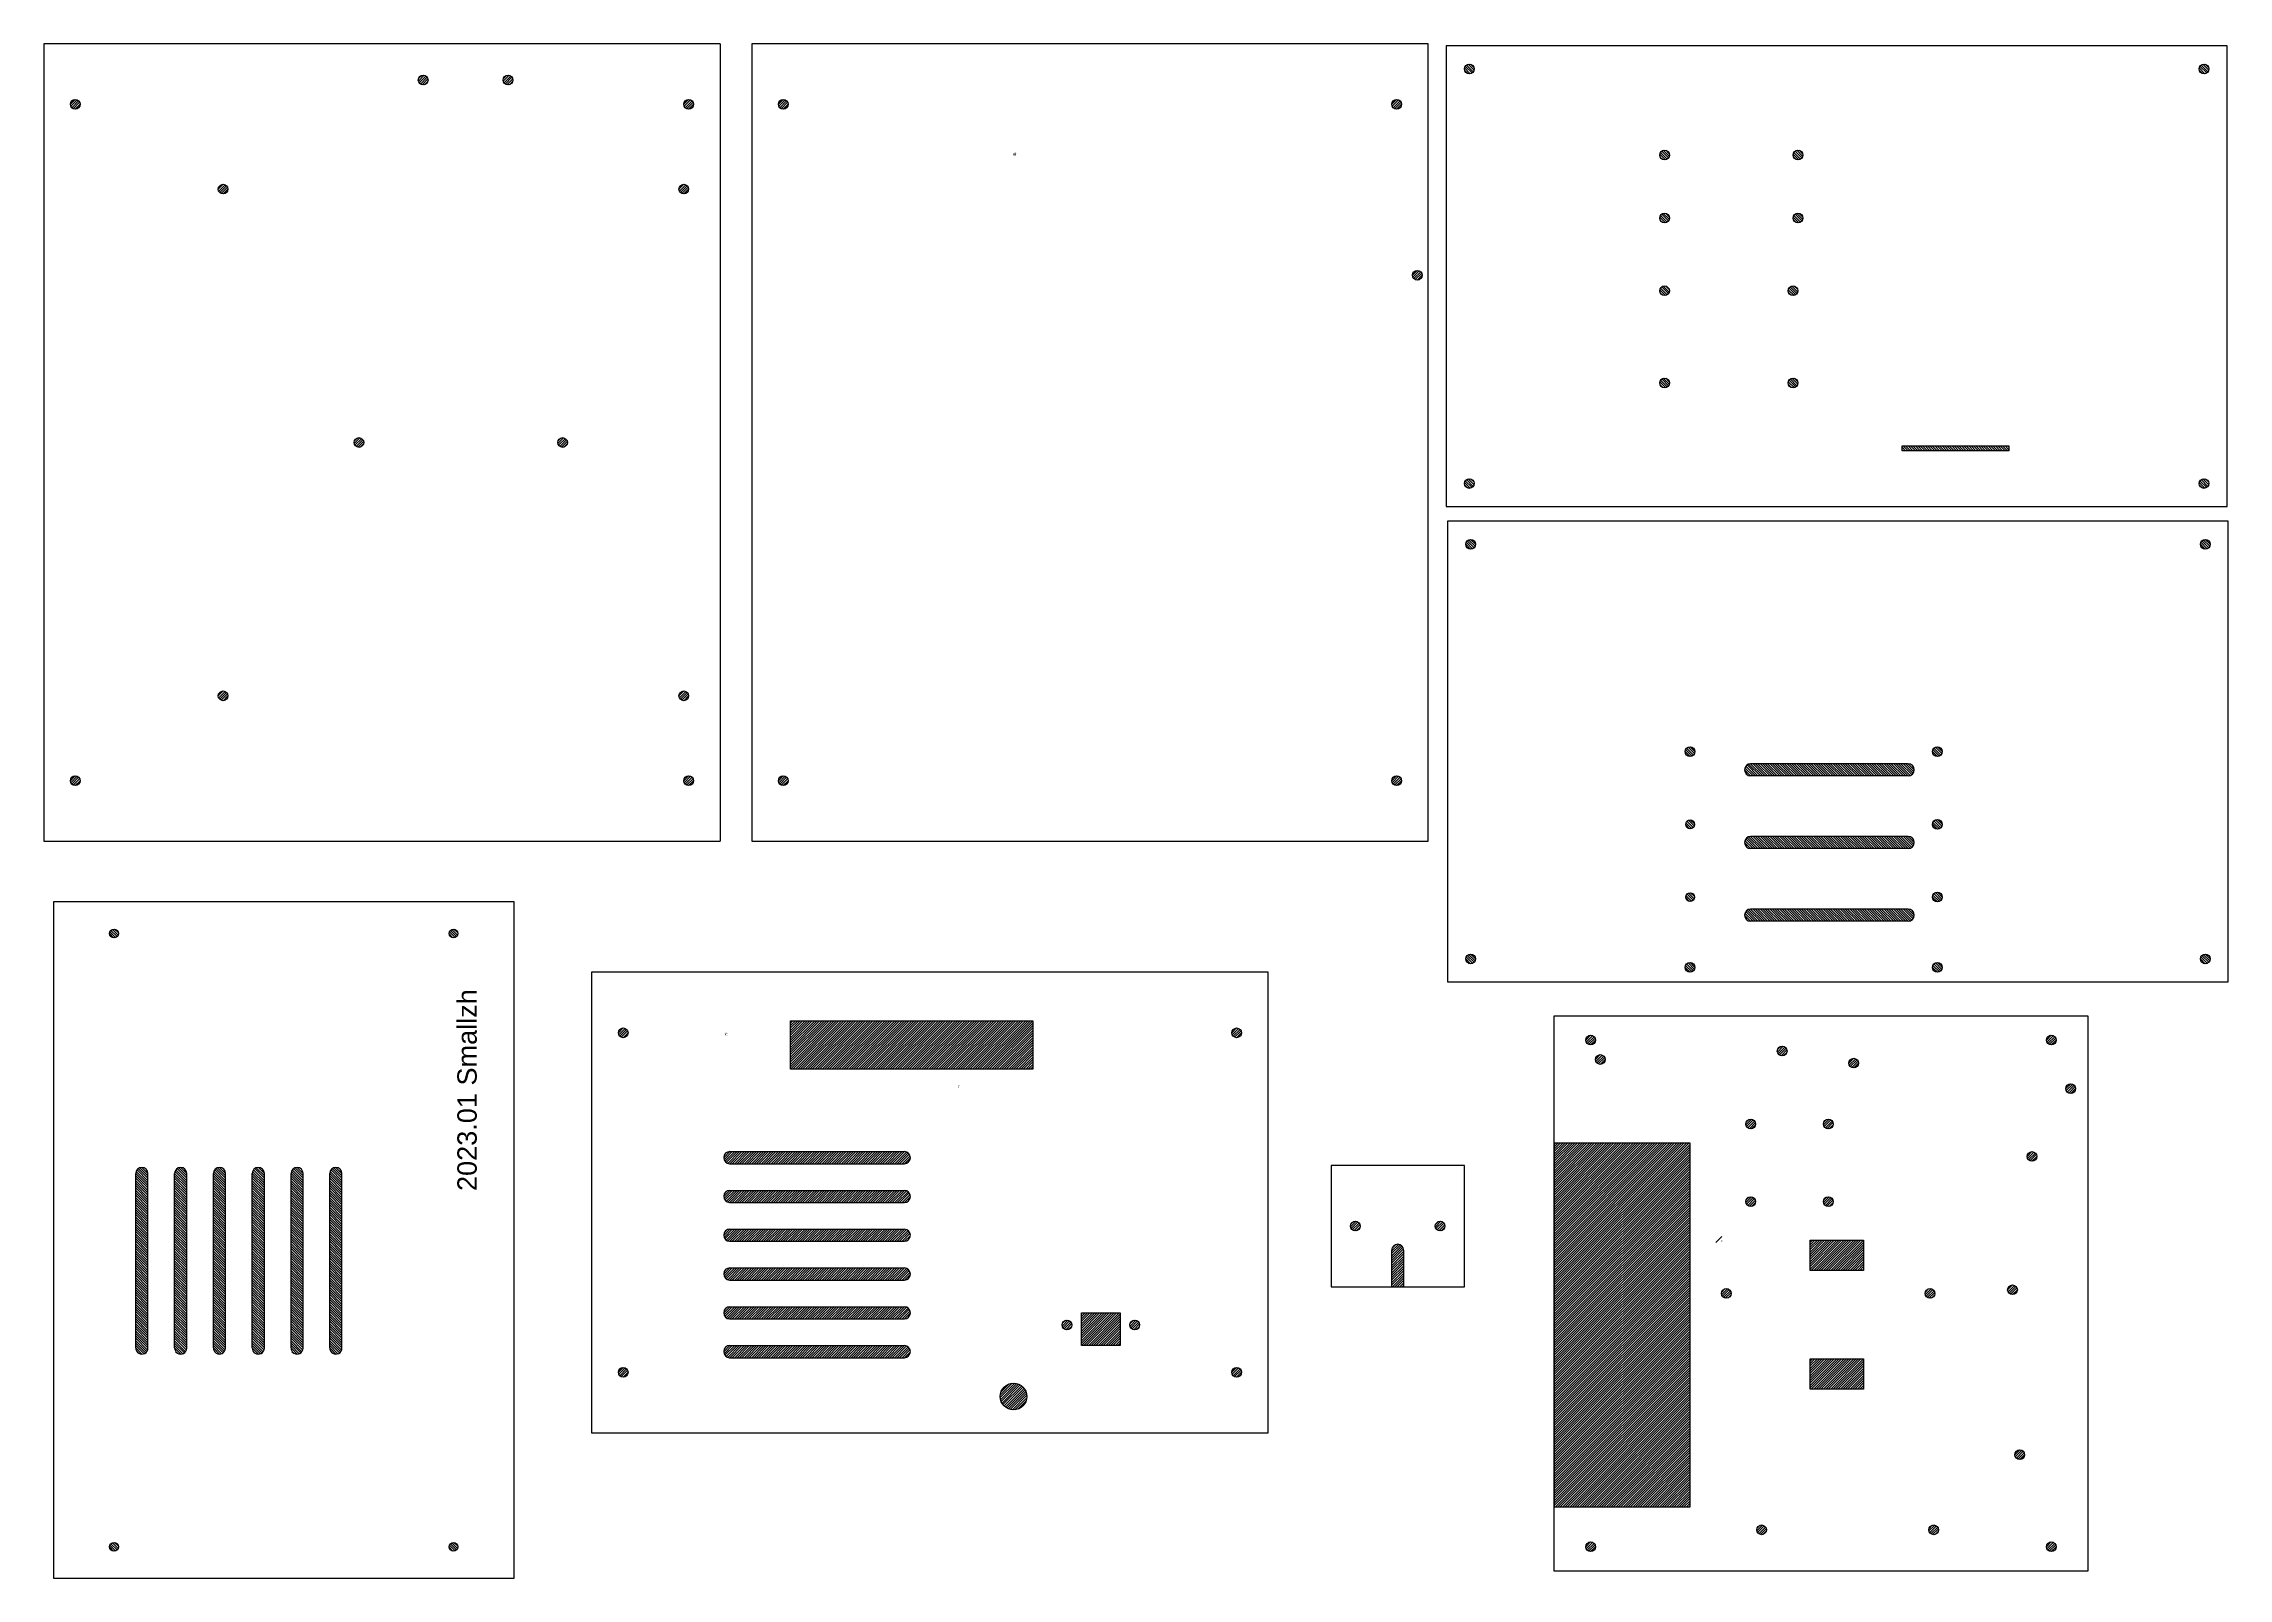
# Model space of a CAD drawing. Header units: millimetres. Extents: x -279 to 622, y -633 to 0.
import ezdxf
from ezdxf.enums import TextEntityAlignment as Align

# ---------------------------------------------------------------- set-up
doc = ezdxf.new("R2010")
doc.units = ezdxf.units.MM
doc.layers.add('文本', color=7, linetype='Continuous', lineweight=25)
doc.layers.add('边框', color=7, linetype='Continuous', lineweight=25, true_color=0x000000)
doc.styles.add('textstyle3', font='arial.ttf')

# ---------------------------------------------------------------- blocks, each defined once
blk = doc.blocks.new('elc')
at = {"layer": '边框', "transparency": 33554687}
h = blk.add_hatch(dxfattribs=at)
h.set_pattern_fill('JIS_WOOD', color=256, style=0, pattern_type=0)
edge = h.paths.add_edge_path(flags=0)
edge.add_arc((-45, 25), 2, 0, 360)
h = blk.add_hatch(dxfattribs=at)
h.set_pattern_fill('JIS_WOOD', color=256, style=0, pattern_type=0)
edge = h.paths.add_edge_path(flags=0)
edge.add_arc((-10, 25), 2, 0, 360)
h = blk.add_hatch(dxfattribs=at)
h.set_pattern_fill('JIS_WOOD', color=256, style=0, pattern_type=0)
edge = h.paths.add_edge_path(flags=0)
edge.add_line((-30, 15), (-30, 0))
edge.add_line((-30, 0), (-25, 0))
edge.add_line((-25, 0), (-25, 15))
edge.add_arc((-27.5, 15), 2.5, 0, 180)
at = {"layer": '边框'}
for p, q in [((0, 50), (-55, 50)), ((-55, 50), (-55, 0)), ((0, 0), (0, 50)), ((-30, 15), (-30, 0)), ((-25, 0), (-25, 15)), ((-55, 0), (0, 0)), ((-30, 0), (-25, 0))]:
    blk.add_line(p, q, dxfattribs=at)
for centre in [(-45, 25), (-10, 25)]:
    blk.add_circle(centre, 2, dxfattribs=at)
blk.add_arc((-27.5, 15), 2.5, 0, 180, dxfattribs=at)
blk = doc.blocks.new('ht')
at = {"layer": '文本', "transparency": 33554687}
h = blk.add_hatch(dxfattribs=at)
h.set_pattern_fill('JIS_WOOD', color=256, style=0, pattern_type=0)
edge = h.paths.add_edge_path(flags=0)
edge.add_arc((-36, 0), 2.5, 88.36342, 268.36342)
edge.add_line((-36.07, -2.5), (36, -2.5))
edge.add_arc((36, 0), 2.5, 270, 450)
edge.add_line((36, 2.5), (-35.93, 2.5))
at = {"layer": '文本'}
for p, q in [((-35.93, 2.5), (36, 2.5)), ((-36.07, -2.5), (36, -2.5))]:
    blk.add_line(p, q, dxfattribs=at)
for centre, start, end in [((-36, 0), 88.36342, 268.36342), ((36, 0), 270, 90)]:
    blk.add_arc(centre, 2.5, start, end, dxfattribs=at)
blk = doc.blocks.new('hta')
at = {"layer": '文本'}
for p in [(-0.04, -2.5), (-0.04, -18.5), (-0.04, -34.5), (-0.04, -50.5), (-0.04, -66.5), (-0.04, -82.5)]:
    blk.add_blockref('ht', p, dxfattribs=at)
blk = doc.blocks.new('前挡板')
at = {"layer": '边框', "transparency": 33554687}
h = blk.add_hatch(dxfattribs=at)
h.set_pattern_fill('JIS_WOOD', color=256, style=0, pattern_type=0)
edge = h.paths.add_edge_path(flags=0)
edge.add_arc((-266, 165), 1.8, 0, 360)
h = blk.add_hatch(dxfattribs=at)
h.set_pattern_fill('JIS_WOOD', color=256, style=0, pattern_type=0)
edge = h.paths.add_edge_path(flags=0)
edge.add_arc((-13, 165), 1.8, 0, 360)
h = blk.add_hatch(dxfattribs=at)
h.set_pattern_fill('JIS_WOOD', color=256, style=0, pattern_type=0)
edge = h.paths.add_edge_path(flags=0)
edge.add_arc((-266, 25), 1.8, 0, 360)
h = blk.add_hatch(dxfattribs=at)
h.set_pattern_fill('JIS_WOOD', color=256, style=0, pattern_type=0)
edge = h.paths.add_edge_path(flags=0)
edge.add_arc((-13, 25), 1.8, 0, 360)
at = {"layer": '边框'}
for p, q in [((0, 190), (-279, 190)), ((-279, 190), (-279, 0)), ((0, 0), (0, 190)), ((-279, 0), (0, 0))]:
    blk.add_line(p, q, dxfattribs=at)
for centre in [(-266, 165), (-13, 165), (-266, 25), (-13, 25)]:
    blk.add_circle(centre, 1.8, dxfattribs=at)
at = {"layer": '文本'}
blk.add_blockref('hta', (-148, 156), dxfattribs=at)
at = {"layer": '文本', "style": 'textstyle3'}
blk.add_text('2023.01 Smallzh', height=8, dxfattribs=at).set_placement((-36, 13), align=Align.BOTTOM_RIGHT)
blk = doc.blocks.new('st')
at = {"layer": '文本', "transparency": 33554687}
h = blk.add_hatch(dxfattribs=at)
h.set_pattern_fill('JIS_WOOD', color=256, style=0, pattern_type=0)
edge = h.paths.add_edge_path(flags=0)
edge.add_arc((0, 0), 2.5, 0, 180)
edge.add_line((-2.5, 0), (-2.5, -65))
edge.add_arc((0, -65), 2.5, 180, 360)
edge.add_line((2.5, -65), (2.5, 0))
at = {"layer": '文本'}
for p, q in [((-2.5, 0), (-2.5, -65)), ((2.5, 0), (2.5, -65))]:
    blk.add_line(p, q, dxfattribs=at)
for centre, start, end in [((0, 0), 0, 180), ((0, -65), 180, 0)]:
    blk.add_arc(centre, 2.5, start, end, dxfattribs=at)
blk = doc.blocks.new('sta')
at = {"layer": '边框', "transparency": 33554687}
h = blk.add_hatch(dxfattribs=at)
h.set_pattern_fill('JIS_WOOD', color=256, style=0, pattern_type=0)
edge = h.paths.add_edge_path(flags=0)
edge.add_arc((-89, 0), 2, 0, 360)
h = blk.add_hatch(dxfattribs=at)
h.set_pattern_fill('JIS_WOOD', color=256, style=0, pattern_type=0)
edge = h.paths.add_edge_path(flags=0)
edge.add_arc((-59, 0), 2, 0, 360)
h = blk.add_hatch(dxfattribs=at)
h.set_pattern_fill('JIS_WOOD', color=256, style=0, pattern_type=0)
edge = h.paths.add_edge_path(flags=0)
edge.add_arc((-29, 0), 2, 0, 360)
h = blk.add_hatch(dxfattribs=at)
h.set_pattern_fill('JIS_WOOD', color=256, style=0, pattern_type=0)
edge = h.paths.add_edge_path(flags=0)
edge.add_arc((0, 0), 2, 0, 360)
h = blk.add_hatch(dxfattribs=at)
h.set_pattern_fill('JIS_WOOD', color=256, style=0, pattern_type=0)
edge = h.paths.add_edge_path(flags=0)
edge.add_arc((-89, -102), 2, 0, 360)
h = blk.add_hatch(dxfattribs=at)
h.set_pattern_fill('JIS_WOOD', color=256, style=0, pattern_type=0)
edge = h.paths.add_edge_path(flags=0)
edge.add_arc((-59, -102), 1.8, 0, 360)
h = blk.add_hatch(dxfattribs=at)
h.set_pattern_fill('JIS_WOOD', color=256, style=0, pattern_type=0)
edge = h.paths.add_edge_path(flags=0)
edge.add_arc((-29, -102), 1.8, 0, 360)
h = blk.add_hatch(dxfattribs=at)
h.set_pattern_fill('JIS_WOOD', color=256, style=0, pattern_type=0)
edge = h.paths.add_edge_path(flags=0)
edge.add_arc((0, -102), 2, 0, 360)
at = {"layer": '边框'}
for centre, radius in [((-89, 0), 2), ((-59, 0), 2), ((-29, 0), 2), ((0, 0), 2), ((-89, -102), 2), ((-59, -102), 1.8), ((-29, -102), 1.8), ((0, -102), 2)]:
    blk.add_circle(centre, radius, dxfattribs=at)
at = {"layer": '文本'}
for p in [(-81.5, -12), (-51.5, -12), (-21.5, -12)]:
    blk.add_blockref('st', p, dxfattribs=at)
blk = doc.blocks.new('左挡板')
at = {"layer": '边框', "transparency": 33554687}
h = blk.add_hatch(dxfattribs=at)
h.set_pattern_fill('JIS_WOOD', color=256, style=0, pattern_type=0)
edge = h.paths.add_edge_path(flags=0)
edge.add_arc((-180.5, 312.5), 2, 0, 360)
h = blk.add_hatch(dxfattribs=at)
h.set_pattern_fill('JIS_WOOD', color=256, style=0, pattern_type=0)
edge = h.paths.add_edge_path(flags=0)
edge.add_arc((-9.5, 312.5), 2, 0, 360)
h = blk.add_hatch(dxfattribs=at)
h.set_pattern_fill('JIS_WOOD', color=256, style=0, pattern_type=0)
edge = h.paths.add_edge_path(flags=0)
edge.add_arc((-180.5, 9.5), 2, 0, 360)
h = blk.add_hatch(dxfattribs=at)
h.set_pattern_fill('JIS_WOOD', color=256, style=0, pattern_type=0)
edge = h.paths.add_edge_path(flags=0)
edge.add_arc((-9.5, 9.5), 2, 0, 360)
at = {"layer": '边框'}
for p, q in [((0, 322), (-190, 322)), ((-190, 322), (-190, 0)), ((0, 0), (0, 322)), ((-190, 0), (0, 0))]:
    blk.add_line(p, q, dxfattribs=at)
for centre in [(-180.5, 312.5), (-9.5, 312.5), (-180.5, 9.5), (-9.5, 9.5)]:
    blk.add_circle(centre, 2, dxfattribs=at)
at = {"layer": '文本'}
blk.add_blockref('sta', (-6, 202), dxfattribs=at)
blk = doc.blocks.new('右挡板')
at = {"layer": '边框', "transparency": 33554687}
h = blk.add_hatch(dxfattribs=at)
h.set_pattern_fill('JIS_WOOD', color=256, style=0, pattern_type=0)
edge = h.paths.add_edge_path(flags=0)
edge.add_arc((-180.5, 312.5), 2, 0, 360)
h = blk.add_hatch(dxfattribs=at)
h.set_pattern_fill('JIS_WOOD', color=256, style=0, pattern_type=0)
edge = h.paths.add_edge_path(flags=0)
edge.add_arc((-9.5, 312.5), 2, 0, 360)
h = blk.add_hatch(dxfattribs=at)
h.set_pattern_fill('JIS_WOOD', color=256, style=0, pattern_type=0)
h.paths.add_polyline_path([(-25, 188), (-25, 232), (-23, 232), (-23, 188)], flags=0)
h = blk.add_hatch(dxfattribs=at)
h.set_pattern_fill('JIS_WOOD', color=256, style=0, pattern_type=0)
edge = h.paths.add_edge_path(flags=0)
edge.add_arc((-145, 145), 2, 0, 360)
h = blk.add_hatch(dxfattribs=at)
h.set_pattern_fill('JIS_WOOD', color=256, style=0, pattern_type=0)
edge = h.paths.add_edge_path(flags=0)
edge.add_arc((-119, 145), 2, 0, 360)
h = blk.add_hatch(dxfattribs=at)
h.set_pattern_fill('JIS_WOOD', color=256, style=0, pattern_type=0)
edge = h.paths.add_edge_path(flags=0)
edge.add_arc((-89, 143), 2, 0, 360)
h = blk.add_hatch(dxfattribs=at)
h.set_pattern_fill('JIS_WOOD', color=256, style=0, pattern_type=0)
edge = h.paths.add_edge_path(flags=0)
edge.add_arc((-51, 143), 2, 0, 360)
h = blk.add_hatch(dxfattribs=at)
h.set_pattern_fill('JIS_WOOD', color=256, style=0, pattern_type=0)
edge = h.paths.add_edge_path(flags=0)
edge.add_arc((-145, 90), 2, 0, 360)
h = blk.add_hatch(dxfattribs=at)
h.set_pattern_fill('JIS_WOOD', color=256, style=0, pattern_type=0)
edge = h.paths.add_edge_path(flags=0)
edge.add_arc((-119, 90), 2, 0, 360)
h = blk.add_hatch(dxfattribs=at)
h.set_pattern_fill('JIS_WOOD', color=256, style=0, pattern_type=0)
edge = h.paths.add_edge_path(flags=0)
edge.add_arc((-89, 90), 2, 0, 360)
h = blk.add_hatch(dxfattribs=at)
h.set_pattern_fill('JIS_WOOD', color=256, style=0, pattern_type=0)
edge = h.paths.add_edge_path(flags=0)
edge.add_arc((-51, 90), 2, 0, 360)
h = blk.add_hatch(dxfattribs=at)
h.set_pattern_fill('JIS_WOOD', color=256, style=0, pattern_type=0)
edge = h.paths.add_edge_path(flags=0)
edge.add_arc((-180.5, 9.5), 2, 0, 360)
h = blk.add_hatch(dxfattribs=at)
h.set_pattern_fill('JIS_WOOD', color=256, style=0, pattern_type=0)
edge = h.paths.add_edge_path(flags=0)
edge.add_arc((-9.5, 9.5), 2, 0, 360)
at = {"layer": '边框'}
for p, q in [((0, 322), (-190, 322)), ((-190, 322), (-190, 0)), ((0, 0), (0, 322)), ((-25, 232), (-23, 232)), ((-25, 188), (-25, 232)), ((-23, 232), (-23, 188)), ((-23, 188), (-25, 188)), ((-190, 0), (0, 0))]:
    blk.add_line(p, q, dxfattribs=at)
for centre in [(-180.5, 312.5), (-9.5, 312.5), (-145, 145), (-119, 145), (-89, 143), (-51, 143), (-145, 90), (-119, 90), (-89, 90), (-51, 90), (-180.5, 9.5), (-9.5, 9.5)]:
    blk.add_circle(centre, 2, dxfattribs=at)
blk = doc.blocks.new('net')
at = {"layer": '边框', "transparency": 33554687}
h = blk.add_hatch(dxfattribs=at)
h.set_pattern_fill('JIS_WOOD', color=256, style=0, pattern_type=0)
edge = h.paths.add_edge_path(flags=0)
edge.add_arc((-22, 8.5), 2, 0, 360)
h = blk.add_hatch(dxfattribs=at)
h.set_pattern_fill('JIS_WOOD', color=256, style=0, pattern_type=0)
h.paths.add_polyline_path([(0, 13.5), (0, 0), (-16, 0), (-16, 13.5)], flags=0)
h = blk.add_hatch(dxfattribs=at)
h.set_pattern_fill('JIS_WOOD', color=256, style=0, pattern_type=0)
edge = h.paths.add_edge_path(flags=0)
edge.add_arc((6, 8.5), 2, 0, 360)
at = {"layer": '边框'}
for p, q in [((-16, 13.5), (0, 13.5)), ((-16, 0), (-16, 13.5)), ((0, 13.5), (0, 0)), ((0, 0), (-16, 0))]:
    blk.add_line(p, q, dxfattribs=at)
for centre in [(-22, 8.5), (6, 8.5)]:
    blk.add_circle(centre, 2, dxfattribs=at)
blk = doc.blocks.new('black_1')
at = {"layer": '边框'}
for p, q in [((-100, 20), (0, 20)), ((-100, 0), (-100, 20)), ((0, 20), (0, 0)), ((0, 0), (-100, 0))]:
    blk.add_line(p, q, dxfattribs=at)
blk = doc.blocks.new('后挡板')
at = {"layer": '边框', "transparency": 33554687}
h = blk.add_hatch(dxfattribs=at)
h.set_pattern_fill('JIS_WOOD', color=256, style=0, pattern_type=0)
edge = h.paths.add_edge_path(flags=0)
edge.add_arc((-266, 165), 2, 0, 360)
h = blk.add_hatch(dxfattribs=at)
h.set_pattern_fill('JIS_WOOD', color=256, style=0, pattern_type=0)
h.paths.add_polyline_path([(-197, 150), (-197, 170), (-97, 170), (-97, 150)], flags=0)
h = blk.add_hatch(dxfattribs=at)
h.set_pattern_fill('JIS_WOOD', color=256, style=0, pattern_type=0)
edge = h.paths.add_edge_path(flags=0)
edge.add_arc((-13, 165), 2, 0, 360)
h = blk.add_hatch(dxfattribs=at)
h.set_pattern_fill('JIS_WOOD', color=256, style=0, pattern_type=0)
edge = h.paths.add_edge_path(flags=0)
edge.add_arc((-266, 25), 2, 0, 360)
h = blk.add_hatch(dxfattribs=at)
h.set_pattern_fill('JIS_WOOD', color=256, style=0, pattern_type=0)
edge = h.paths.add_edge_path(flags=0)
edge.add_arc((-105, 15), 5.5, 0, 360)
h = blk.add_hatch(dxfattribs=at)
h.set_pattern_fill('JIS_WOOD', color=256, style=0, pattern_type=0)
edge = h.paths.add_edge_path(flags=0)
edge.add_arc((-13, 25), 2, 0, 360)
at = {"layer": '边框'}
for p, q in [((0, 190), (-279, 190)), ((-279, 190), (-279, 0)), ((0, 0), (0, 190)), ((-279, 0), (0, 0))]:
    blk.add_line(p, q, dxfattribs=at)
for centre, radius in [((-266, 165), 2), ((-13, 165), 2), ((-266, 25), 2), ((-105, 15), 5.5), ((-13, 25), 2)]:
    blk.add_circle(centre, radius, dxfattribs=at)
at = {"layer": '文本'}
blk.add_blockref('hta', (-186, 116), dxfattribs=at)
at = {"layer": '边框'}
for name, p in [('black_1', (-97, 150)), ('net', (-61, 36))]:
    blk.add_blockref(name, p, dxfattribs=at)
at = {"layer": '文本', "style": 'textstyle3'}
for p in [(-224.23, 164.97), (-128.13, 143.17)]:
    blk.add_text('前', height=1, dxfattribs=at).set_placement(p, align=Align.TOP_LEFT)
blk = doc.blocks.new('上挡板')
at = {"layer": '边框', "transparency": 33554687}
h = blk.add_hatch(dxfattribs=at)
h.set_pattern_fill('JIS_WOOD', color=256, style=0, pattern_type=0)
edge = h.paths.add_edge_path(flags=0)
edge.add_arc((-266, 304), 2, 0, 360)
h = blk.add_hatch(dxfattribs=at)
h.set_pattern_fill('JIS_WOOD', color=256, style=0, pattern_type=0)
edge = h.paths.add_edge_path(flags=0)
edge.add_arc((-13, 304), 2, 0, 360)
h = blk.add_hatch(dxfattribs=at)
h.set_pattern_fill('JIS_WOOD', color=256, style=0, pattern_type=0)
edge = h.paths.add_edge_path(flags=0)
edge.add_arc((-4.5, 233.5), 2, 0, 360)
h = blk.add_hatch(dxfattribs=at)
h.set_pattern_fill('JIS_WOOD', color=256, style=0, pattern_type=0)
edge = h.paths.add_edge_path(flags=0)
edge.add_arc((-266, 25), 2, 0, 360)
h = blk.add_hatch(dxfattribs=at)
h.set_pattern_fill('JIS_WOOD', color=256, style=0, pattern_type=0)
edge = h.paths.add_edge_path(flags=0)
edge.add_arc((-13, 25), 2, 0, 360)
at = {"layer": '边框'}
for p, q in [((0, 329), (-279, 329)), ((-279, 329), (-279, 0)), ((0, 0), (0, 329)), ((-279, 0), (0, 0))]:
    blk.add_line(p, q, dxfattribs=at)
for centre in [(-266, 304), (-13, 304), (-4.5, 233.5), (-266, 25), (-13, 25)]:
    blk.add_circle(centre, 2, dxfattribs=at)
at = {"layer": '文本', "style": 'textstyle3'}
blk.add_text('前', height=1, dxfattribs=at).set_placement((-171.22, 283.94), align=Align.TOP_LEFT)
blk = doc.blocks.new('elc1')
at = {"layer": '边框', "transparency": 33554687}
h = blk.add_hatch(dxfattribs=at)
h.set_pattern_fill('JIS_WOOD', color=256, style=0, pattern_type=0)
edge = h.paths.add_edge_path(flags=0)
edge.add_arc((-35, 0), 2, 0, 360)
h = blk.add_hatch(dxfattribs=at)
h.set_pattern_fill('JIS_WOOD', color=256, style=0, pattern_type=0)
edge = h.paths.add_edge_path(flags=0)
edge.add_arc((0, 0), 2, 0, 360)
at = {"layer": '边框'}
for centre in [(-35, 0), (0, 0)]:
    blk.add_circle(centre, 2, dxfattribs=at)
blk = doc.blocks.new('下挡板')
at = {"layer": '边框', "transparency": 33554687}
h = blk.add_hatch(dxfattribs=at)
h.set_pattern_fill('JIS_WOOD', color=256, style=0, pattern_type=0)
edge = h.paths.add_edge_path(flags=0)
edge.add_arc((13, 304), 2, 0, 360)
h = blk.add_hatch(dxfattribs=at)
h.set_pattern_fill('JIS_WOOD', color=256, style=0, pattern_type=0)
edge = h.paths.add_edge_path(flags=0)
edge.add_arc((266, 304), 2, 0, 360)
h = blk.add_hatch(dxfattribs=at)
h.set_pattern_fill('JIS_WOOD', color=256, style=0, pattern_type=0)
edge = h.paths.add_edge_path(flags=0)
edge.add_arc((74, 269), 2, 0, 360)
h = blk.add_hatch(dxfattribs=at)
h.set_pattern_fill('JIS_WOOD', color=256, style=0, pattern_type=0)
edge = h.paths.add_edge_path(flags=0)
edge.add_arc((264, 269), 2, 0, 360)
h = blk.add_hatch(dxfattribs=at)
h.set_pattern_fill('JIS_WOOD', color=256, style=0, pattern_type=0)
edge = h.paths.add_edge_path(flags=0)
edge.add_arc((130, 164.5), 2, 0, 360)
h = blk.add_hatch(dxfattribs=at)
h.set_pattern_fill('JIS_WOOD', color=256, style=0, pattern_type=0)
edge = h.paths.add_edge_path(flags=0)
edge.add_arc((214, 164.5), 2, 0, 360)
h = blk.add_hatch(dxfattribs=at)
h.set_pattern_fill('JIS_WOOD', color=256, style=0, pattern_type=0)
edge = h.paths.add_edge_path(flags=0)
edge.add_arc((74, 60), 2, 0, 360)
h = blk.add_hatch(dxfattribs=at)
h.set_pattern_fill('JIS_WOOD', color=256, style=0, pattern_type=0)
edge = h.paths.add_edge_path(flags=0)
edge.add_arc((264, 60), 2, 0, 360)
h = blk.add_hatch(dxfattribs=at)
h.set_pattern_fill('JIS_WOOD', color=256, style=0, pattern_type=0)
edge = h.paths.add_edge_path(flags=0)
edge.add_arc((13, 25), 2, 0, 360)
h = blk.add_hatch(dxfattribs=at)
h.set_pattern_fill('JIS_WOOD', color=256, style=0, pattern_type=0)
edge = h.paths.add_edge_path(flags=0)
edge.add_arc((266, 25), 2, 0, 360)
at = {"layer": '边框'}
for p, q in [((279, 329), (0, 329)), ((0, 329), (0, 0)), ((279, 329), (279, 0)), ((0, 0), (279, 0))]:
    blk.add_line(p, q, dxfattribs=at)
for centre in [(13, 304), (266, 304), (74, 269), (264, 269), (130, 164.5), (214, 164.5), (74, 60), (264, 60), (13, 25), (266, 25)]:
    blk.add_circle(centre, 2, dxfattribs=at)
blk.add_blockref('elc1', (191.5, 314), dxfattribs=at)
blk = doc.blocks.new('fsx')
at = {"layer": '边框', "transparency": 33554687}
h = blk.add_hatch(dxfattribs=at)
h.set_pattern_fill('JIS_WOOD', color=256, style=0, pattern_type=0)
edge = h.paths.add_edge_path(flags=0)
edge.add_arc((-32, 32), 2, 0, 360)
h = blk.add_hatch(dxfattribs=at)
h.set_pattern_fill('JIS_WOOD', color=256, style=0, pattern_type=0)
edge = h.paths.add_edge_path(flags=0)
edge.add_arc((0, 32), 2, 0, 360)
h = blk.add_hatch(dxfattribs=at)
h.set_pattern_fill('JIS_WOOD', color=256, style=0, pattern_type=0)
edge = h.paths.add_edge_path(flags=0)
edge.add_arc((-32, 0), 2, 0, 360)
h = blk.add_hatch(dxfattribs=at)
h.set_pattern_fill('JIS_WOOD', color=256, style=0, pattern_type=0)
edge = h.paths.add_edge_path(flags=0)
edge.add_arc((0, 0), 2, 0, 360)
at = {"layer": '边框'}
for centre in [(-32, 32), (0, 32), (-32, 0), (0, 0)]:
    blk.add_circle(centre, 2, dxfattribs=at)
blk = doc.blocks.new('底孔')
at = {"layer": '边框', "transparency": 33554687}
h = blk.add_hatch(dxfattribs=at)
h.set_pattern_fill('JIS_WOOD', color=256, style=0, pattern_type=0)
edge = h.paths.add_edge_path(flags=0)
edge.add_arc((-194, 12), 2, 0, 360)
h = blk.add_hatch(dxfattribs=at)
h.set_pattern_fill('JIS_WOOD', color=256, style=0, pattern_type=0)
edge = h.paths.add_edge_path(flags=0)
edge.add_arc((-119, 15.5), 2, 0, 360)
h = blk.add_hatch(dxfattribs=at)
h.set_pattern_fill('JIS_WOOD', color=256, style=0, pattern_type=0)
edge = h.paths.add_edge_path(flags=0)
edge.add_arc((-89.5, 10.5), 2, 0, 360)
h = blk.add_hatch(dxfattribs=at)
h.set_pattern_fill('JIS_WOOD', color=256, style=0, pattern_type=0)
edge = h.paths.add_edge_path(flags=0)
edge.add_arc((0, 0), 2, 0, 360)
h = blk.add_hatch(dxfattribs=at)
h.set_pattern_fill('JIS_WOOD', color=256, style=0, pattern_type=0)
edge = h.paths.add_edge_path(flags=0)
edge.add_arc((-16, -28), 2, 0, 360)
h = blk.add_hatch(dxfattribs=at)
h.set_pattern_fill('JIS_WOOD', color=256, style=0, pattern_type=0)
edge = h.paths.add_edge_path(flags=0)
edge.add_arc((-24, -83), 2, 0, 360)
h = blk.add_hatch(dxfattribs=at)
h.set_pattern_fill('JIS_WOOD', color=256, style=0, pattern_type=0)
edge = h.paths.add_edge_path(flags=0)
edge.add_arc((-21, -151), 2, 0, 360)
h = blk.add_hatch(dxfattribs=at)
h.set_pattern_fill('JIS_WOOD', color=256, style=0, pattern_type=0)
edge = h.paths.add_edge_path(flags=0)
edge.add_arc((-127.5, -182), 2, 0, 360)
h = blk.add_hatch(dxfattribs=at)
h.set_pattern_fill('JIS_WOOD', color=256, style=0, pattern_type=0)
edge = h.paths.add_edge_path(flags=0)
edge.add_arc((-56.5, -182), 2, 0, 360)
at = {"layer": '边框'}
for centre in [(-194, 12), (-119, 15.5), (-89.5, 10.5), (0, 0), (-16, -28), (-24, -83), (-21, -151), (-127.5, -182), (-56.5, -182)]:
    blk.add_circle(centre, 2, dxfattribs=at)
blk = doc.blocks.new('大风扇卡1')
at = {"layer": '边框', "transparency": 33554687}
h = blk.add_hatch(dxfattribs=at)
h.set_pattern_fill('JIS_WOOD', color=256, style=0, pattern_type=0)
h.paths.add_polyline_path([(0, 0), (22, 0), (22, -12.5), (0, -12.5)], flags=0)
at = {"layer": '边框'}
for p, q in [((0, 0), (22, 0)), ((0, -12.5), (0, 0)), ((22, 0), (22, -12.5)), ((22, -12.5), (0, -12.5))]:
    blk.add_line(p, q, dxfattribs=at)
blk = doc.blocks.new('大风扇卡2')
at = {"layer": '边框', "transparency": 33554687}
h = blk.add_hatch(dxfattribs=at)
h.set_pattern_fill('JIS_WOOD', color=256, style=0, pattern_type=0)
h.paths.add_polyline_path([(22, -12.5), (0, -12.5), (0, 0), (22, 0)], flags=0)
at = {"layer": '边框'}
for p, q in [((0, 0), (22, 0)), ((0, -12.5), (0, 0)), ((22, 0), (22, -12.5)), ((22, -12.5), (0, -12.5))]:
    blk.add_line(p, q, dxfattribs=at)
blk = doc.blocks.new('大风扇挡板')
at = {"layer": '边框', "transparency": 33554687}
h = blk.add_hatch(dxfattribs=at)
h.set_pattern_fill('ACAD_ISO02W100', color=256, angle=45, style=0, pattern_type=0)
edge = h.paths.add_edge_path(flags=0)
edge.add_arc((-78.5, 77), 1.8, 0, 360)
h = blk.add_hatch(dxfattribs=at)
h.set_pattern_fill('ACAD_ISO02W100', color=256, angle=45, style=0, pattern_type=0)
edge = h.paths.add_edge_path(flags=0)
edge.add_arc((-78.5, 77), 1.8, 0, 360)
h = blk.add_hatch(dxfattribs=at)
h.set_pattern_fill('CROSS', color=256, angle=45, style=0, pattern_type=0)
edge = h.paths.add_edge_path(flags=0)
edge.add_arc((-78.5, 77), 1.8, 0, 360)
h = blk.add_hatch(dxfattribs=at)
h.set_pattern_fill('CROSS', color=256, scale=8, angle=45, style=0, pattern_type=0)
edge = h.paths.add_edge_path(flags=0)
edge.add_arc((-78.5, 77), 1.8, 0, 360)
h = blk.add_hatch(dxfattribs=at)
h.set_pattern_fill('CROSS', color=256, scale=100, angle=45, style=0, pattern_type=0)
edge = h.paths.add_edge_path(flags=0)
edge.add_arc((-78.5, 77), 1.8, 0, 360)
h = blk.add_hatch(dxfattribs=at)
h.set_pattern_fill('CROSS', color=256, style=0, pattern_type=0)
edge = h.paths.add_edge_path(flags=0)
edge.add_arc((-78.5, 77), 1.8, 0, 360)
at = {"layer": '边框'}
for name, p in [('大风扇卡1', (-40.5, 76.5)), ('大风扇卡2', (-40.5, 27.5))]:
    blk.add_blockref(name, p, dxfattribs=at)
blk = doc.blocks.new('下挡板2')
at = {"layer": '边框', "transparency": 33554687}
h = blk.add_hatch(dxfattribs=at)
h.set_pattern_fill('JIS_WOOD', color=256, style=0, pattern_type=0)
edge = h.paths.add_edge_path(flags=0)
edge.add_arc((15, 219), 2, 0, 360)
h = blk.add_hatch(dxfattribs=at)
h.set_pattern_fill('JIS_WOOD', color=256, style=0, pattern_type=0)
edge = h.paths.add_edge_path(flags=0)
edge.add_arc((205, 219), 2, 0, 360)
h = blk.add_hatch(dxfattribs=at)
h.set_pattern_fill('JIS_WOOD', color=256, style=0, pattern_type=0)
h.paths.add_polyline_path([(56, 176.5), (0, 176.5), (0, 26.5), (56, 26.5)], flags=0)
h = blk.add_hatch(dxfattribs=at)
h.set_pattern_fill('JIS_WOOD', color=256, style=0, pattern_type=0)
edge = h.paths.add_edge_path(flags=0)
edge.add_arc((71, 114.5), 2, 0, 360)
h = blk.add_hatch(dxfattribs=at)
h.set_pattern_fill('JIS_WOOD', color=256, style=0, pattern_type=0)
edge = h.paths.add_edge_path(flags=0)
edge.add_arc((155, 114.5), 2, 0, 360)
h = blk.add_hatch(dxfattribs=at)
h.set_pattern_fill('JIS_WOOD', color=256, style=0, pattern_type=0)
edge = h.paths.add_edge_path(flags=0)
edge.add_arc((15, 10), 2, 0, 360)
h = blk.add_hatch(dxfattribs=at)
h.set_pattern_fill('JIS_WOOD', color=256, style=0, pattern_type=0)
edge = h.paths.add_edge_path(flags=0)
edge.add_arc((205, 10), 2, 0, 360)
at = {"layer": '边框'}
for p, q in [((0, 229), (220, 229)), ((0, 0), (0, 229)), ((220, 229), (220, 0)), ((56, 176.5), (0, 176.5)), ((0, 176.5), (0, 26.5)), ((56, 26.5), (56, 176.5)), ((0, 26.5), (56, 26.5)), ((220, 0), (0, 0))]:
    blk.add_line(p, q, dxfattribs=at)
for centre in [(15, 219), (205, 219), (71, 114.5), (155, 114.5), (15, 10), (205, 10)]:
    blk.add_circle(centre, 2, dxfattribs=at)
for name, p in [('底孔', (213, 199)), ('fsx', (113.05, 152.37)), ('大风扇挡板', (146.08, 60.01))]:
    blk.add_blockref(name, p, dxfattribs=at)

msp = doc.modelspace()

# ---------------------------------------------------------------- block references
at = {"layer": '边框'}
for name, p in [('下挡板', (-279, -329)), ('上挡板', (292, -329)), ('后挡板', (226, -573)), ('下挡板2', (344, -630)), ('elc', (306.93, -512.72))]:
    msp.add_blockref(name, p, dxfattribs=at)
for name, p, rotation in [('右挡板', (299.49, -190.92), 270), ('左挡板', (300, -387), 270), ('前挡板', (-85, -354), 90)]:
    msp.add_blockref(name, p, dxfattribs=dict(at, rotation=rotation))

doc.saveas('drawing.dxf')
